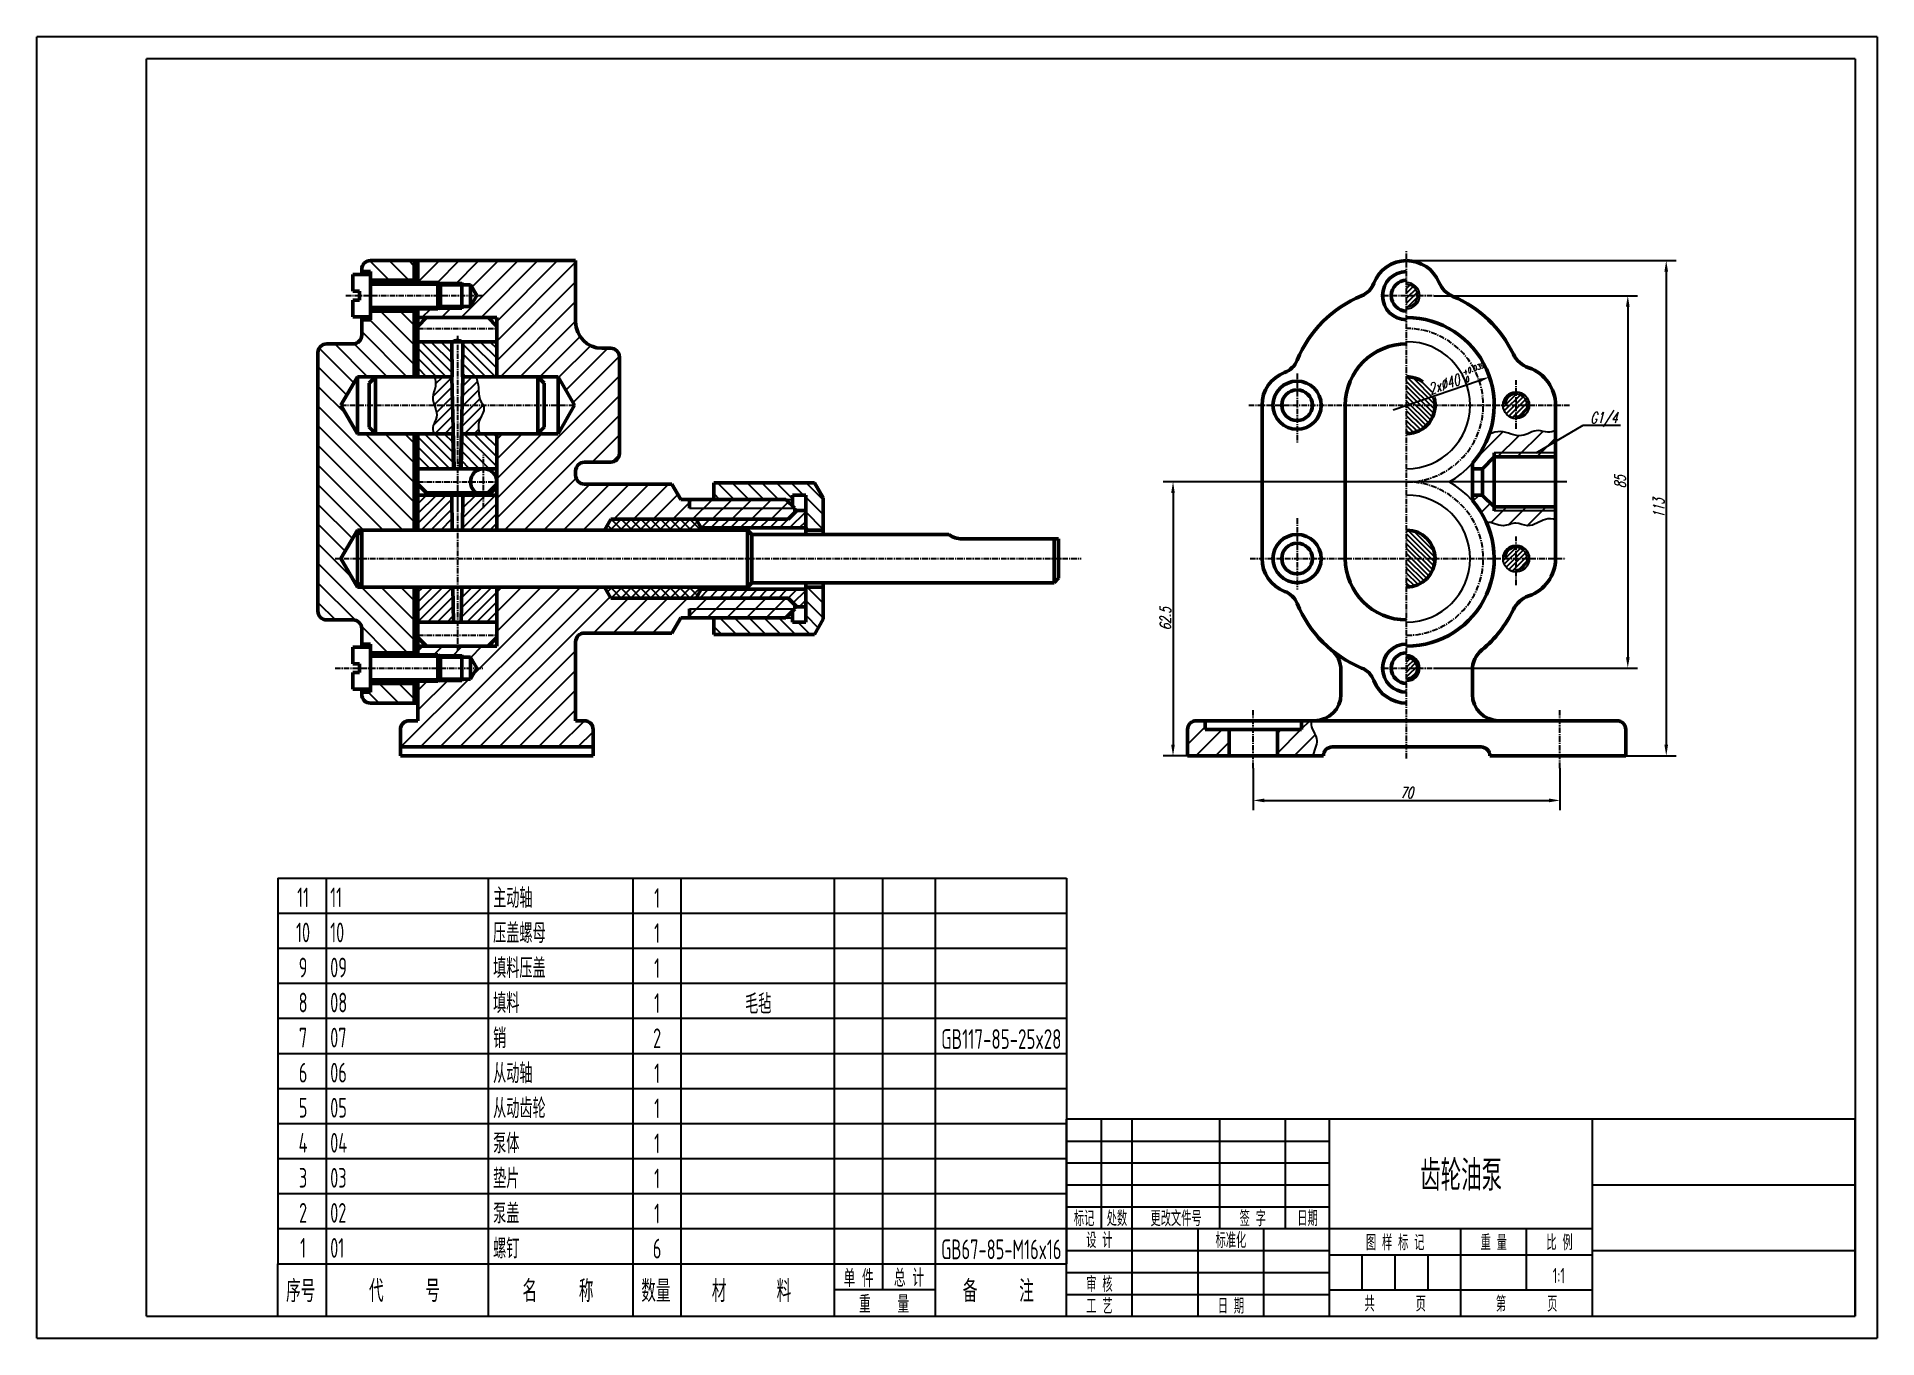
# Model space of a CAD drawing. Header units: inches. Extents: x -25 to 395, y -5 to 292.
import ezdxf
from ezdxf.enums import TextEntityAlignment as Align

# ---------------------------------------------------------------- set-up
doc = ezdxf.new("R2010")
doc.units = ezdxf.units.IN
doc.header["$LTSCALE"] = 10
doc.linetypes.add('CENTER', pattern=[2, 1.25, -0.25, 0.25, -0.25])
doc.linetypes.add('myCENTER', pattern=[18, 15, -1, 1, -1])
for name, color, linetype in [('1轮廓实线层', 7, 'Continuous'), ('2细线层', 4, 'Continuous'), ('3中心线层', 1, 'CENTER'), ('5剖面线层', 150, 'Continuous'), ('6文字层', 3, 'Continuous'), ('7标注层', 4, 'Continuous'), ('图框层', 7, 'Continuous')]:
    doc.layers.add(name, color=color, linetype=linetype)
for name, color, linetype, lineweight in [('中心线', 7, 'myCENTER', 25), ('剖面线', 7, 'Continuous', 25), ('尺寸', 7, 'Continuous', 25), ('粗实线', 7, 'Continuous', 50), ('细实线', 7, 'Continuous', 25)]:
    doc.layers.add(name, color=color, linetype=linetype, lineweight=lineweight)
doc.styles.add('PC_TEXTSTYLE', font='isocp.shx', dxfattribs={"width": 0.8, "bigfont": 'hzfs.shx'})
doc.styles.add('上下偏差3.5', font='txt.shx', dxfattribs={"width": 0.7, "oblique": 15, "height": 3.5})
doc.styles.add('字母标注-2.5号', font='txt.shx', dxfattribs={"width": 0.7, "oblique": 15, "height": 2.5})
doc.styles.add('尺寸文字1-2.5号', font='txt.shx', dxfattribs={"width": 0.7, "oblique": 15, "height": 2.5})
doc.dimstyles.new('ISO-25', dxfattribs={"dimtxt": 3.5, "dimasz": 2.5, "dimexe": 2.25, "dimexo": 0, "dimgap": 0.5, "dimtad": 1, "dimdsep": 46, "dimtxsty": '尺寸文字1-2.5号', "dimcen": 2.5, "dimadec": 0, "dimazin": 0, "dimtfac": 1, "dimtmove": 0, "dimatfit": 2, "dimfxl": 0, "dimarcsym": 0})
pattern_1 = [(45, (-303.6141, -821.0905), (-0.561266, 0.561266), []), (135, (-303.6141, -821.0905), (-0.561266, -0.561266), [])]
pattern_2 = [(45, (21.61936, -13.4412), (-0.561266, 0.561266), [])]
pattern_3 = [(135, (21.61936, -13.4412), (-0.561266, -0.561266), [])]

msp = doc.modelspace()

# ---------------------------------------------------------------- texts
at = {"layer": '7标注层', "insert": (296.156, 212.677), "char_height": 2.5, "attachment_point": 5, "rotation": 18.7713, "style": '尺寸文字1-2.5号'}
msp.add_mtext('2x%%C40', dxfattribs=at)
at = {"layer": '7标注层', "width": 9.84343, "attachment_point": 1, "rotation": 20, "style": '上下偏差3.5'}
for s, insert, char_height in [('{\\H0.8x;+0.039}', (300.159, 215.901), 1.5), ('0', (300.778, 214.202), 1.2)]:
    msp.add_mtext(s, dxfattribs=dict(at, insert=insert, char_height=char_height))
at = {"layer": '7标注层', "insert": (335.718, 206.309), "char_height": 2.5, "width": 9.04317, "attachment_point": 3, "style": '字母标注-2.5号'}
msp.add_mtext('G1/4', dxfattribs=at)

# ---------------------------------------------------------------- blocks, each defined once
blk = doc.blocks.new('*D20')
at = {"layer": '7标注层', "color": 0, "lineweight": -2}
for p, q in [((324.18, 190.42), (232.05, 190.42)), ((234.3, 187.92), (234.3, 130.42)), ((237.61, 127.92), (232.05, 127.92))]:
    blk.add_line(p, q, dxfattribs=at)
at = {"layer": '7标注层', "color": 0}
for points in [[(233.88, 187.92), (234.71, 187.92), (234.3, 190.42)], [(233.88, 130.42), (234.71, 130.42), (234.3, 127.92)]]:
    blk.add_solid(points, dxfattribs=at)
at = {"layer": 'Defpoints', "color": 0}
for p in [(324.18, 190.42), (234.3, 127.92), (237.61, 127.92)]:
    blk.add_point(p, dxfattribs=at)
at = {"layer": '7标注层', "color": 0, "insert": (232.55, 159.17), "char_height": 2.5, "attachment_point": 5, "rotation": 90, "style": '尺寸文字1-2.5号'}
blk.add_mtext('62.5', dxfattribs=at)
blk = doc.blocks.new('*D21')
at = {"layer": '7标注层', "color": 0, "lineweight": -2}
for p, q in [((293.85, 232.92), (340.33, 232.92)), ((338.08, 230.42), (338.08, 150.42)), ((293.85, 147.92), (340.33, 147.92))]:
    blk.add_line(p, q, dxfattribs=at)
at = {"layer": '7标注层', "color": 0}
for points in [[(337.67, 230.42), (338.5, 230.42), (338.08, 232.92)], [(337.67, 150.42), (338.5, 150.42), (338.08, 147.92)]]:
    blk.add_solid(points, dxfattribs=at)
at = {"layer": 'Defpoints', "color": 0}
for p in [(293.85, 232.92), (293.85, 147.92), (338.08, 147.92)]:
    blk.add_point(p, dxfattribs=at)
at = {"layer": '7标注层', "color": 0, "insert": (336.33, 190.42), "char_height": 2.5, "attachment_point": 5, "rotation": 90, "style": '尺寸文字1-2.5号'}
blk.add_mtext('85', dxfattribs=at)
blk = doc.blocks.new('PC_TITLE_BLOCK')
at = {"layer": '1轮廓实线层'}
for p, q in [((0, 45), (-180, 45)), ((-180, 0), (-180, 45)), ((-172, 20), (-172, 45)), ((-165, 20), (-165, 45)), ((-145, 20), (-145, 45)), ((-130, 20), (-130, 45)), ((-120, 0), (-120, 45)), ((-60, 30), (0, 30)), ((-180, 20), (-60, 20)), ((-165, 0), (-165, 20)), ((-150, 0), (-150, 20)), ((-135, 0), (-135, 20)), ((-60, 15), (0, 15)), ((-180, 0), (0, 0))]:
    blk.add_line(p, q, dxfattribs=at)
at = {"layer": '1轮廓实线层', "color": 7}
for p, q in [((-60, 0), (-60, 45)), ((-180, 25), (-120, 25))]:
    blk.add_line(p, q, dxfattribs=at)
at = {"layer": '2细线层'}
for p, q in [((-180, 40), (-120, 40)), ((-180, 35), (-120, 35)), ((-180, 30), (-120, 30)), ((-90, 0), (-90, 20)), ((-75, 6), (-75, 20)), ((-180, 15), (-120, 15)), ((-120, 14), (-60, 14)), ((-112.5, 6), (-112.5, 14)), ((-105, 6), (-105, 14)), ((-97.5, 6), (-97.5, 14)), ((-180, 10), (-120, 10)), ((-180, 5), (-120, 5)), ((-120, 6), (-60, 6))]:
    blk.add_line(p, q, dxfattribs=at)
at = {"layer": '图框层'}
blk.add_line((0, 0), (0, 45), dxfattribs=at)
at = {"layer": '6文字层', "style": 'PC_TEXTSTYLE', "width": 0.667}
for s, p in [('标记', (-176, 22.5)), ('处数', (-168.5, 22.5)), (' 更改文件号 ', (-155, 22.5)), (' 签 字 ', (-137.5, 22.5)), (' 日期 ', (-125, 22.5)), (' 设 计 ', (-172.5, 17.51)), (' 标准化 ', (-142.5, 17.51)), (' 图 样 标 记 ', (-105, 17)), (' 重 量 ', (-82.5, 17)), (' 比 例 ', (-67.5, 17)), (' 审 核 ', (-172.5, 7.5)), (' 工 艺 ', (-172.5, 2.5)), (' 日 期 ', (-142.5, 2.5)), ('共       页', (-105, 3)), ('第       页', (-75, 3))]:
    blk.add_text(s, height=3.5, dxfattribs=at).set_placement(p, align=Align.MIDDLE)
at = {"layer": '6文字层', "style": 'PC_TEXTSTYLE', "flags": 8}
for tag, height, width, p, p2 in [('企业名称', 5, 1.98445, (-54.29, 34.82), (-5.27, 34.82)), ('产品名称或材料标记', 7, 0.600652, (-113.46, 28.64), (-66.42, 28.64)), ('图样名称', 5, 2.004495, (-54.79, 19.98), (-5.27, 19.98)), ('标准化', 3.5, 1.023147, (-133.83, 15.37), (-120.75, 15.37)), ('审核', 3.5, 1.579393, (-163.99, 5.37), (-150.63, 5.37)), ('重量', 3.5, 1.408247, (-88.46, 7.54), (-76.55, 7.54)), ('比例', 3.5, 1.385287, (-73.35, 7.54), (-61.93, 7.54)), ('图样代号', 5, 2.006536, (-54.79, 5.63), (-5.52, 5.63)), ('工艺', 3.5, 1.621807, (-164.21, 0.37), (-150.89, 0.37)), ('共几页', 3.5, 0.557144, (-108.07, 0.63), (-101.05, 0.63)), ('日期', 3.5, 1.560088, (-133.83, 0.37), (-120.75, 0.37))]:
    blk.add_attdef(tag, text='', height=height, dxfattribs=dict(at, width=width)).set_placement(p, p2, align=Align.FIT)
at = {"layer": '6文字层', "style": 'PC_TEXTSTYLE', "width": 9.905045, "flags": 8}
blk.add_attdef('设计', text='', height=3.5, rotation=358.4644, dxfattribs=at).set_placement((-164.23, 15.37), (-150.37, 15), align=Align.FIT)
at = {"layer": '6文字层', "color": 3, "style": 'PC_TEXTSTYLE', "width": 0.56476, "flags": 8}
blk.add_attdef('第几页', text='', height=3.5, dxfattribs=at).set_placement((-78.29, 0.75), (-71.16, 0.75), align=Align.FIT)
at = {"layer": '6文字层', "ltscale": 10, "style": 'PC_TEXTSTYLE', "flags": 1}
blk.add_attdef('图纸张数', (-58.68, -0.49), '', height=2.5, dxfattribs=at)
blk = doc.blocks.new('*D48')
at = {"layer": '7标注层', "color": 0, "lineweight": -2}
for p, q in [((287.61, 240.92), (349.11, 240.92)), ((346.86, 238.42), (346.86, 130.42)), ((337.61, 127.92), (349.11, 127.92))]:
    blk.add_line(p, q, dxfattribs=at)
at = {"layer": '7标注层', "color": 0}
for points in [[(346.44, 238.42), (347.27, 238.42), (346.86, 240.92)], [(346.44, 130.42), (347.27, 130.42), (346.86, 127.92)]]:
    blk.add_solid(points, dxfattribs=at)
at = {"layer": 'Defpoints', "color": 0}
for p in [(287.61, 240.92), (337.61, 127.92), (346.86, 127.92)]:
    blk.add_point(p, dxfattribs=at)
at = {"layer": '7标注层', "color": 0, "insert": (345.11, 184.42), "char_height": 2.5, "attachment_point": 5, "rotation": 90, "style": '尺寸文字1-2.5号'}
blk.add_mtext('113', dxfattribs=at)
blk = doc.blocks.new('*D49')
at = {"layer": '7标注层', "color": 0, "lineweight": -2}
for p, q in [((252.61, 125.12), (252.61, 115.48)), ((322.61, 125.12), (322.61, 115.48)), ((255.11, 117.73), (320.11, 117.73))]:
    blk.add_line(p, q, dxfattribs=at)
at = {"layer": '7标注层', "color": 0}
for points in [[(255.11, 118.15), (255.11, 117.31), (252.61, 117.73)], [(320.11, 118.15), (320.11, 117.31), (322.61, 117.73)]]:
    blk.add_solid(points, dxfattribs=at)
at = {"layer": 'Defpoints', "color": 0}
for p in [(252.61, 125.12), (322.61, 125.12), (322.61, 117.73)]:
    blk.add_point(p, dxfattribs=at)
at = {"layer": '7标注层', "color": 0, "insert": (287.61, 119.48), "char_height": 2.5, "attachment_point": 5, "style": '尺寸文字1-2.5号'}
blk.add_mtext('70', dxfattribs=at)
blk = doc.blocks.new('PC_MXBTITLERECORD')
at = {"layer": '1轮廓实线层'}
for p, q in [((-180, 0), (-180, 12)), ((0, 0), (0, 12))]:
    blk.add_line(p, q, dxfattribs=at)
at = {"layer": '2细线层'}
for p, q in [((-169, 12), (-169, 0)), ((-132, 12), (-132, 0)), ((-99, 12), (-99, 0)), ((-88, 12), (-88, 0)), ((-53, 12), (-53, 0)), ((-42, 12), (-42, 6)), ((-30, 12), (-30, 0)), ((-30, 6), (-53, 6))]:
    blk.add_line(p, q, dxfattribs=at)
at = {"style": 'PC_TEXTSTYLE', "flags": 1}
blk.add_attdef('Fo oFShowMe', (-53, 6), '', height=0.00000005, dxfattribs=at)
at = {"layer": '6文字层', "style": 'PC_TEXTSTYLE', "width": 0.667}
for s, height, p in [('序号', 5, (-174.77, 6)), ('代     号', 5, (-151.09, 6)), ('名     称', 5, (-116.06, 6)), ('数量', 5, (-93.71, 6)), ('材      料', 5, (-71.89, 6)), ('单 件', 4, (-47.45, 8.84)), ('总 计', 4, (-35.96, 8.94)), ('备     注', 5, (-15.57, 6)), ('重    量', 4, (-41.65, 2.94))]:
    blk.add_text(s, height=height, dxfattribs=at).set_placement(p, align=Align.MIDDLE)
blk = doc.blocks.new('PC_MXB_BLOCK')
at = {"layer": '1轮廓实线层'}
for p, q in [((-180, 8), (-180, 0)), ((0, 8), (0, 0))]:
    blk.add_line(p, q, dxfattribs=at)
at = {"layer": '2细线层'}
for p, q in [((-180, 8), (0, 8)), ((-169, 8), (-169, 0)), ((-132, 8), (-132, 0)), ((-99, 8), (-99, 0)), ((-88, 8), (-88, 0)), ((-53, 8), (-53, 0)), ((-42, 8), (-42, 0)), ((-30, 8), (-30, 0)), ((-180, 0), (0, 0))]:
    blk.add_line(p, q, dxfattribs=at)
at = {"layer": '6文字层', "style": 'PC_TEXTSTYLE'}
for tag, width, p, p2 in [('序号', 0.769182, (-178.38, 1.35), (-170.09, 1.35)), ('代号', 3.14773, (-168.05, 1.35), (-134.11, 1.35)), ('名称', 2.802424, (-130.87, 1.2), (-100.28, 1.2)), ('数量', 0.817449, (-97.88, 1.2), (-89, 1.2)), ('材料', 2.943328, (-86.43, 1.01), (-54.3, 1.01)), ('单重', 0.854038, (-52.21, 0.89), (-43, 0.89)), ('总重', 0.958888, (-41.2, 1.27), (-30.86, 1.27)), ('备注', 2.494074, (-28.61, 1.02), (-1.16, 1.02))]:
    blk.add_attdef(tag, text='', height=4.5, dxfattribs=dict(at, width=width)).set_placement(p, p2, align=Align.FIT)

# ---------------------------------------------------------------- dimensions: what is measured, and where the dimension line sits
at = {"layer": '7标注层'}
for base, p1, p2, picture, middle in [((346.858, 127.924), (287.608, 240.924), (337.608, 127.924), '*D48', (346.858, 184.424)), ((234.298, 127.924), (324.185, 190.424), (237.608, 127.924), '*D20', (234.298, 159.174))]:
    dim = msp.add_linear_dim(base=base, p1=p1, p2=p2, angle=90, dimstyle='ISO-25', dxfattribs=at)
    dim.commit()
    dim.dimension.update_dxf_attribs({"geometry": picture, "text_midpoint": middle, "dimtype": 160})
dim = msp.add_linear_dim(base=(338.084, 147.924), p1=(293.846, 232.924), p2=(293.846, 147.924), angle=90, dimstyle='ISO-25', dxfattribs=at)
dim.commit()
dim.dimension.update_dxf_attribs({"geometry": '*D21', "text_midpoint": (336.334, 190.424)})
dim = msp.add_linear_dim(base=(322.608, 117.729), p1=(252.608, 125.118), p2=(322.608, 125.118), dimstyle='ISO-25', dxfattribs=at)
dim.commit()
dim.dimension.update_dxf_attribs({"geometry": '*D49', "text_midpoint": (287.608, 119.479)})

# ---------------------------------------------------------------- hatches: boundary and pattern name
at = {"layer": '5剖面线层'}
h = msp.add_hatch(dxfattribs=at)
h.set_pattern_fill('ANSI31', color=256, angle=90, style=0)
h.paths.add_polyline_path([(51.152, 240.924, 0.4142136), (49.152, 238.924), (49.152, 238.424), (51.152, 238.424), (51.152, 236.424), (61.152, 236.424), (61.152, 240.924)])
h.paths.add_polyline_path([(61.152, 214.424), (61.152, 229.424), (51.152, 229.424), (51.152, 227.424), (49.152, 227.424), (49.152, 223.924, -0.4142136), (47.152, 221.924), (41.152, 221.924, 0.4142136), (39.152, 219.924), (39.152, 190.424), (61.152, 190.424), (61.152, 201.424), (48.152, 201.424), (44.399, 207.924), (48.152, 214.424)])
h.paths.add_polyline_path([(39.152, 190.424), (39.152, 160.924, 0.4142136), (41.152, 158.924), (47.152, 158.924, -0.4142136), (49.152, 156.924), (49.152, 153.424), (51.152, 153.424), (51.152, 151.424), (61.152, 151.424), (61.152, 166.424), (48.152, 166.424), (44.399, 172.924), (48.152, 179.424), (61.152, 179.424), (61.152, 190.424)])
h.paths.add_polyline_path([(51.152, 144.424), (51.152, 142.424), (49.152, 142.424), (49.152, 141.924, 0.4142136), (51.152, 139.924), (61.152, 139.924), (61.152, 144.424)])
h = msp.add_hatch(dxfattribs=at)
h.set_pattern_fill('ANSI37', color=256, scale=0.25, style=0)
h.set_pattern_definition(pattern_1)
h.paths.add_polyline_path([(61.97, 240.924), (61.152, 240.924), (61.152, 235.924), (61.97, 235.924)])
h.paths.add_polyline_path([(61.97, 229.924), (61.152, 229.924), (61.152, 214.424), (61.97, 214.424), (61.97, 225.924)])
h = msp.add_hatch(dxfattribs=at)
h.set_pattern_fill('ANSI31', color=256, style=0)
h.set_pattern_definition([(45, (-303.614, -821.0905), (-2.245064, 2.245064), [])])
h.paths.add_polyline_path([(97.97, 240.924), (61.97, 240.924), (61.97, 235.924), (66.552, 235.924), (71.97, 235.924), (71.97, 235.424), (73.97, 235.424), (75.413, 232.924), (73.97, 230.424), (71.97, 230.424), (71.97, 229.924), (66.552, 229.924), (61.97, 229.924), (61.97, 227.924), (79.97, 227.924), (79.97, 214.424), (89.316, 214.424), (93.97, 214.424), (97.722, 207.924), (93.97, 201.424), (79.97, 201.424), (79.97, 189.924), (79.97, 179.424), (104.526, 179.424), (105.97, 181.924), (146.47, 181.924), (147.97, 183.424), (147.97, 184.424), (123.97, 184.424), (123.97, 186.424), (121.97, 186.424), (119.949, 189.924), (99.97, 189.924, -0.4142136), (97.97, 191.924), (97.97, 192.924, -0.4142136), (99.97, 194.924), (105.97, 194.924, 0.4142136), (107.97, 196.924), (107.97, 218.924, 0.4142136), (105.97, 220.924), (103.97, 220.924, -0.4142136), (97.97, 226.924)])
h.paths.add_polyline_path([(71.97, 235.924), (66.552, 235.924), (67.052, 235.424), (71.97, 235.424)], flags=17)
h.paths.add_polyline_path([(71.97, 230.424), (67.052, 230.424), (66.552, 229.924), (71.97, 229.924)], flags=17)
h.paths.add_polyline_path([(145.97, 186.424), (123.97, 186.424), (123.97, 184.424), (147.97, 184.424)])
h = msp.add_hatch(dxfattribs=at)
h.set_pattern_fill('ANSI31', scale=0.25, style=0)
h.set_pattern_definition(pattern_2)
h.paths.add_polyline_path([(290.108, 232.924), (290.608, 232.924, 0.4142136), (287.608, 235.924), (287.608, 235.424, -0.4142136)])
h.paths.add_polyline_path([(287.608, 235.424), (287.608, 232.924), (290.108, 232.924, 0.4142136)], flags=17)
h.paths.add_polyline_path([(290.108, 232.924), (287.608, 232.924), (287.608, 230.424, 0.4142136)])
h.paths.add_polyline_path([(287.608, 230.424), (287.608, 229.924, 0.4142136), (290.608, 232.924), (290.108, 232.924, -0.4142136)])
h = msp.add_hatch(dxfattribs=at)
h.set_pattern_fill('ANSI31', color=256, scale=0.5, angle=90, style=0)
h.paths.add_polyline_path([(69.816, 214.424), (69.72, 222.424), (61.97, 222.424), (61.97, 214.424)])
h.paths.add_polyline_path([(79.97, 222.424), (72.22, 222.424), (72.123, 214.424), (79.97, 214.424)])
h.paths.add_polyline_path([(79.97, 193.424), (79.97, 201.424), (71.966, 201.424), (71.87, 193.424)])
h.paths.add_polyline_path([(61.97, 201.424), (61.97, 193.424), (70.07, 193.424), (69.973, 201.424)])
h = msp.add_hatch(dxfattribs=at)
h.set_pattern_fill('ANSI31', color=256, scale=0.5, style=0)
h.set_pattern_definition([(45, (21.6194, -13.4412), (-1.122532, 1.122532), [])])
edge = h.paths.add_edge_path()
edge.add_line((69.72, 214.424), (65.755, 214.424))
edge.add_spline(control_points=[(65.755, 214.424), (65.962, 213.668), (66.25, 212.08), (65.093, 209.969), (65.509, 208.524), (65.712, 207.924)], knot_values=[0.8930266, 0.8930266, 0.8930266, 0.8930266, 3.1752114, 5.7112852, 7.5170558, 7.5170558, 7.5170558, 7.5170558], degree=3, periodic=0)
edge.add_line((65.712, 207.924), (69.895, 207.924))
edge.add_line((69.895, 207.924), (69.72, 214.424))
edge = h.paths.add_edge_path()
edge.add_line((69.895, 207.924), (65.712, 207.924))
edge.add_spline(control_points=[(65.712, 207.924), (66.03, 206.985), (66.699, 205.392), (65.243, 203.354), (65.392, 202.07), (65.572, 201.424)], knot_values=[7.5170558, 7.5170558, 7.5170558, 7.5170558, 10.343581, 12.3311358, 14.2832229, 14.2832229, 14.2832229, 14.2832229], degree=3, periodic=0)
edge.add_line((65.572, 201.424), (70.07, 201.424))
edge.add_line((70.07, 201.424), (69.895, 207.924))
edge = h.paths.add_edge_path()
edge.add_spline(control_points=[(76.835, 207.924), (76.668, 208.25), (75.768, 209.479), (75.931, 211.813), (75.497, 213.628), (75.258, 214.424)], knot_values=[1.7052187, 1.7052187, 1.7052187, 1.7052187, 2.8218295, 5.9362934, 8.4231763, 8.4231763, 8.4231763, 8.4231763], degree=3, periodic=0)
edge.add_line((75.258, 214.424), (72.22, 214.424))
edge.add_line((72.22, 214.424), (72.045, 207.924))
edge.add_line((72.045, 207.924), (76.835, 207.924))
edge = h.paths.add_edge_path()
edge.add_spline(control_points=[(76.042, 201.424), (75.773, 202.387), (75.502, 204.461), (77.38, 206.657), (76.907, 207.784), (76.835, 207.924)], knot_values=[8.4231763, 8.4231763, 8.4231763, 8.4231763, 11.3304569, 14.6956185, 15.1749115, 15.1749115, 15.1749115, 15.1749115], degree=3, periodic=0)
edge.add_line((76.835, 207.924), (72.045, 207.924))
edge.add_line((72.045, 207.924), (71.87, 201.424))
edge.add_line((71.87, 201.424), (76.042, 201.424))
h = msp.add_hatch(dxfattribs=at)
h.set_pattern_fill('ANSI31', color=256, scale=0.25, angle=90, style=0)
h.set_pattern_definition(pattern_3)
h.paths.add_polyline_path([(294.108, 207.924), (287.608, 207.924), (287.608, 201.424, 0.4142136)])
h.paths.add_polyline_path([(293.762, 210.015), (287.608, 207.924), (294.108, 207.924, 0.0820889)])
h.paths.add_polyline_path([(290.44, 213.774), (287.608, 207.924), (293.762, 210.015, 0.2007234)])
h.paths.add_polyline_path([(290.44, 213.774, 0.1131824), (287.608, 214.424), (287.608, 207.924)])
h.paths.add_polyline_path([(290.968, 212.895), (300.137, 216.011), (301.343, 212.46), (292.175, 209.344)], flags=9)
h = msp.add_hatch(dxfattribs=at)
h.set_pattern_fill('ANSI31', color=256, scale=0.25, style=0)
h.paths.add_polyline_path([(312.608, 210.924, 0.4142136), (309.608, 207.924), (312.608, 207.924)])
h.paths.add_polyline_path([(312.608, 210.424), (312.608, 207.924), (315.108, 207.924, 0.4142136)], flags=17)
h.paths.add_polyline_path([(315.108, 207.924), (312.608, 207.924), (312.608, 205.424, 0.4142136)], flags=17)
h.paths.add_polyline_path([(312.608, 207.924), (309.608, 207.924, 0.4142136), (312.608, 204.924)])
h.paths.add_polyline_path([(315.608, 207.924), (315.108, 207.924, -0.4142136), (312.608, 205.424), (312.608, 204.924, 0.4142136)])
h.paths.add_polyline_path([(312.608, 210.924), (312.608, 210.424, -0.4142136), (315.108, 207.924), (315.608, 207.924, 0.4142136)])
h = msp.add_hatch(dxfattribs=at)
h.set_pattern_fill('ANSI31', color=256, style=0)
edge = h.paths.add_edge_path()
edge.add_spline(control_points=[(306.484, 201.314), (307.337, 201.697), (309.728, 202.392), (313.621, 199.948), (317.036, 202.701), (319.743, 201.504), (321.028, 201.897), (321.608, 202.175)], knot_values=[1.6158403, 1.6158403, 1.6158403, 1.6158403, 4.3509265, 9.2051978, 13.1562341, 15.383671, 17.2673785, 17.2673785, 17.2673785, 17.2673785], degree=3, periodic=0)
edge.add_line((321.608, 202.175), (321.608, 197.024))
edge.add_line((321.608, 197.024), (307.608, 197.024))
edge.add_line((307.608, 197.024), (307.608, 196.124))
edge.add_line((307.608, 196.124), (304.908, 193.424))
edge.add_line((304.908, 193.424), (302.608, 193.424))
edge.add_line((302.608, 193.424), (302.608, 194.695))
edge.add_arc((287.608, 207.924), 20, -41.40962, -19.29792)
h.paths.add_polyline_path([(307.608, 197.024), (321.608, 197.024), (321.608, 196.124), (307.608, 196.124)], flags=17)
h.paths.add_polyline_path([(307.608, 184.724), (321.608, 184.724), (321.608, 183.824), (307.608, 183.824)], flags=17)
edge = h.paths.add_edge_path()
edge.add_line((302.608, 186.153), (302.608, 187.424))
edge.add_line((302.608, 187.424), (304.842, 187.424))
edge.add_line((304.842, 187.424), (307.608, 184.724))
edge.add_line((307.608, 184.724), (307.608, 183.824))
edge.add_line((307.608, 183.824), (321.608, 183.824))
edge.add_line((321.608, 183.824), (321.608, 181.848))
edge.add_spline(control_points=[(321.608, 181.848), (320.825, 182.007), (318.655, 182.136), (315.81, 179.609), (312.492, 181.604), (309.463, 179.637), (306.92, 181.419), (305.856, 181.109)], knot_values=[2.0748474, 2.0748474, 2.0748474, 2.0748474, 4.4317112, 8.6930437, 11.4843672, 14.4236618, 18.3086413, 18.3086413, 18.3086413, 18.3086413], degree=3, periodic=0)
edge.add_arc((287.608, 172.924), 20, 24.15984, 41.40962)
h = msp.add_hatch(dxfattribs=at)
h.set_pattern_fill('ANSI37', color=256, scale=0.25, style=0)
h.set_pattern_definition(pattern_1)
h.paths.add_polyline_path([(61.152, 190.424), (61.97, 190.424), (61.97, 190.924), (61.97, 201.424), (61.152, 201.424)])
h.paths.add_polyline_path([(61.97, 190.424), (61.152, 190.424), (61.152, 179.424), (61.97, 179.424)])
h.paths.add_polyline_path([(61.152, 150.924), (61.97, 150.924), (61.97, 166.424), (61.152, 166.424)])
h.paths.add_polyline_path([(61.152, 139.924), (61.97, 139.924), (61.97, 144.924), (61.152, 144.924)])
h = msp.add_hatch(dxfattribs=at)
h.set_pattern_fill('ANSI31', color=256, scale=0.75, angle=90, style=0)
h.set_pattern_definition([(135, (-303.614, -497.214), (-1.683798, -1.683798), [])])
h.paths.add_polyline_path([(129.47, 190.244), (129.47, 186.424), (145.97, 186.424), (147.47, 186.424), (147.47, 187.424), (150.47, 187.424), (150.47, 179.424), (154.47, 179.424), (154.47, 186.78), (152.47, 190.244)])
h.paths.add_polyline_path([(147.47, 184.924), (147.47, 186.424), (145.97, 186.424)], flags=17)
h.paths.add_polyline_path([(150.47, 158.424), (147.47, 158.424), (147.47, 159.424), (145.97, 159.424), (129.47, 159.424), (129.47, 155.603), (152.47, 155.603), (154.47, 159.067), (154.47, 166.424), (150.47, 166.424)])
h.paths.add_polyline_path([(147.47, 159.424), (147.47, 160.924), (145.97, 159.424)], flags=17)
h = msp.add_hatch(dxfattribs=at)
h.set_pattern_fill('ANSI31', color=256, scale=0.5, style=0)
h.paths.add_polyline_path([(69.816, 179.424), (69.72, 187.424), (61.97, 187.424), (61.97, 179.424)])
h.paths.add_polyline_path([(79.97, 187.424), (72.22, 187.424), (72.123, 179.424), (79.97, 179.424)])
h.paths.add_polyline_path([(79.97, 158.424), (79.97, 166.424), (71.966, 166.424), (71.87, 158.424)])
h.paths.add_polyline_path([(61.97, 166.424), (61.97, 158.424), (70.07, 158.424), (69.973, 166.424)])
h = msp.add_hatch(dxfattribs=at)
h.set_pattern_fill('ANSI37', color=256, scale=0.5, angle=90, style=0)
h.set_pattern_definition([(135, (-303.6141, -497.214), (-1.122532, -1.122532), []), (225, (-303.6141, -497.214), (1.122532, -1.122532), [])])
h.paths.add_polyline_path([(125.47, 181.924), (105.97, 181.924), (105.97, 179.424), (125.47, 179.424)])
h.paths.add_polyline_path([(125.47, 166.424), (105.97, 166.424), (105.97, 163.924), (125.47, 163.924)])
h.paths.add_polyline_path([(125.47, 181.924), (125.47, 179.424), (126.624, 179.424), (126.624, 179.924)])
h.paths.add_polyline_path([(105.97, 181.924), (104.526, 179.424), (105.97, 179.424)])
h.paths.add_polyline_path([(105.97, 166.424), (104.526, 166.424), (105.97, 163.924)])
h.paths.add_polyline_path([(126.624, 165.924), (126.624, 166.424), (125.47, 166.424), (125.47, 163.924)])
h = msp.add_hatch(dxfattribs=at)
h.set_pattern_fill('ANSI31', color=256, scale=0.5, style=0)
h.set_pattern_definition([(45, (-303.6141, -497.214), (-1.122532, 1.122532), [])])
h.paths.add_polyline_path([(150.47, 183.924), (148.47, 183.924), (146.47, 181.924), (125.47, 181.924), (126.624, 179.924), (150.47, 179.924)])
h.paths.add_polyline_path([(150.47, 165.924), (126.624, 165.924), (125.47, 163.924), (146.47, 163.924), (148.47, 161.924), (150.47, 161.924)])
h = msp.add_hatch(dxfattribs=at)
h.set_pattern_fill('ANSI31', color=256, scale=0.25, angle=90, style=0)
h.set_pattern_definition(pattern_3)
h.paths.add_polyline_path([(287.608, 179.424), (287.608, 172.924), (294.108, 172.924, 0.4142136)])
h.paths.add_polyline_path([(294.108, 172.924), (287.608, 172.924), (287.608, 166.424, 0.4142136)])
h = msp.add_hatch(dxfattribs=at)
h.set_pattern_fill('ANSI31', color=256, scale=0.25, style=0)
h.set_pattern_definition([(45, (0, -35), (-0.561266, 0.561266), [])])
h.paths.add_polyline_path([(312.608, 175.924, 0.4142136), (309.608, 172.924), (312.608, 172.924)])
h.paths.add_polyline_path([(312.608, 175.424), (312.608, 172.924), (315.108, 172.924, 0.4142136)], flags=17)
h.paths.add_polyline_path([(315.108, 172.924), (312.608, 172.924), (312.608, 170.424, 0.4142136)], flags=17)
h.paths.add_polyline_path([(312.608, 172.924), (309.608, 172.924, 0.4142136), (312.608, 169.924)])
h.paths.add_polyline_path([(315.608, 172.924), (315.108, 172.924, -0.4142136), (312.608, 170.424), (312.608, 169.924, 0.4142136)])
h.paths.add_polyline_path([(312.608, 175.924), (312.608, 175.424, -0.4142136), (315.108, 172.924), (315.608, 172.924, 0.4142136)])
h = msp.add_hatch(dxfattribs=at)
h.set_pattern_fill('ANSI31', color=256, style=0)
h.paths.add_polyline_path([(97.97, 153.924, -0.4142136), (99.97, 155.924), (119.949, 155.924), (121.97, 159.424), (123.97, 159.424), (123.97, 161.424), (147.97, 161.424), (147.97, 162.424), (146.47, 163.924), (125.47, 163.924), (105.97, 163.924), (104.526, 166.424), (79.97, 166.424), (79.97, 154.924), (79.97, 152.924), (61.97, 152.924), (61.97, 150.924), (66.552, 150.924), (71.97, 150.924), (71.97, 150.424), (73.97, 150.424), (75.413, 147.924), (73.97, 145.424), (71.97, 145.424), (71.97, 144.924), (61.97, 144.924), (61.97, 135.924), (59.97, 135.924, 0.4142136), (57.97, 133.924), (57.97, 129.924), (101.97, 129.924), (101.97, 133.924, 0.4142136), (99.97, 135.924), (97.97, 135.924)])
h.paths.add_polyline_path([(71.97, 150.924), (66.552, 150.924), (67.052, 150.424), (71.97, 150.424)], flags=17)
h.paths.add_polyline_path([(71.97, 145.424), (67.052, 145.424), (66.552, 144.924), (71.97, 144.924)], flags=17)
h.paths.add_polyline_path([(147.97, 161.424), (123.97, 161.424), (123.97, 159.424), (145.97, 159.424)])
h = msp.add_hatch(dxfattribs=at)
h.set_pattern_fill('ANSI31', color=256, scale=0.25, style=0)
h.set_pattern_definition(pattern_2)
h.paths.add_polyline_path([(290.108, 147.924, 0.4142136), (287.608, 150.424), (287.608, 147.924)], flags=17)
h.paths.add_polyline_path([(287.608, 150.924), (287.608, 150.424, -0.4142136), (290.108, 147.924), (290.608, 147.924, 0.4142136)])
h.paths.add_polyline_path([(287.608, 145.424), (287.608, 144.924, 0.4142136), (290.608, 147.924), (290.108, 147.924, -0.4142136)])
h.paths.add_polyline_path([(290.108, 147.924), (287.608, 147.924), (287.608, 145.424, 0.4142136)], flags=17)
at = {"layer": '剖面线'}
h = msp.add_hatch(dxfattribs=at)
h.set_pattern_fill('ANSI31', color=256, style=0)
h.set_pattern_definition([(45, (-1041.4635, 54.7744), (-2.245064, 2.245064), [])])
h.paths.add_polyline_path([(241.608, 133.924), (241.608, 135.924), (239.608, 135.924, 0.4142136), (237.608, 133.924), (237.608, 127.924), (247.108, 127.924), (247.108, 133.924)])
edge = h.paths.add_edge_path()
edge.add_spline(control_points=[(266.172, 127.924), (266.204, 128.028), (266.634, 129.356), (267.74, 131.536), (265.927, 133.866), (265.785, 135.28), (265.803, 135.924)], knot_values=[1.8579328, 1.8579328, 1.8579328, 1.8579328, 2.1751124, 5.8990735, 8.2972884, 10.2104641, 10.2104641, 10.2104641, 10.2104641], degree=3, periodic=0)
edge.add_line((265.803, 135.924), (263.608, 135.924))
edge.add_line((263.608, 135.924), (263.608, 133.924))
edge.add_line((263.608, 133.924), (258.108, 133.924))
edge.add_line((258.108, 133.924), (258.108, 127.924))
edge.add_line((258.108, 127.924), (266.172, 127.924))

# ---------------------------------------------------------------- linework, layer by layer
for p, q in [((65.755, 214.424), (69.816, 214.424)), ((72.123, 214.424), (75.258, 214.424)), ((70.281, 193.567), (71.658, 193.567))]:
    msp.add_line(p, q)
for centre, radius, start, end in [((287.608, 207.924), 20, 298.95502, 90), ((70.97, 220.748), 2.091, 53.28116, 126.71884), ((70.97, 196.876), 3.38, 258.24758, 281.75242), ((287.608, 172.924), 20, 270, 61.04498)]:
    msp.add_arc(centre, radius, start, end)
at = {"layer": '1轮廓实线层'}
for centre in [(312.608, 207.924), (312.608, 172.924)]:
    msp.add_circle(centre, 3, dxfattribs=at)
at = {"layer": '2细线层'}
for p, q in [((-25, -5), (-25, 292)), ((395, 292), (-25, 292)), ((395, 292), (395, -5)), ((51.152, 235.424), (67.052, 235.424)), ((66.552, 235.924), (71.97, 235.924)), ((51.152, 230.424), (67.052, 230.424)), ((66.552, 229.924), (71.97, 229.924)), ((145.97, 186.424), (147.47, 186.424)), ((123.97, 184.424), (147.97, 184.424)), ((123.97, 161.424), (147.97, 161.424)), ((145.97, 159.424), (147.47, 159.424)), ((67.052, 150.424), (51.152, 150.424)), ((61.97, 150.924), (71.97, 150.924)), ((67.052, 145.424), (51.152, 145.424)), ((61.97, 144.924), (71.97, 144.924)), ((-25, -5), (395, -5))]:
    msp.add_line(p, q, dxfattribs=at)
for centre, radius, start, end in [((287.608, 207.924), 14.5, 270, 90), ((312.608, 207.924), 2.5, 257.75115, 174.1674), ((287.608, 172.924), 14.5, 270, 90), ((312.608, 172.924), 2.5, 257.75115, 174.1674)]:
    msp.add_arc(centre, radius, start, end, dxfattribs=at)
at = {"layer": '3中心线层', "ltscale": 0.1}
for p, q in [((287.608, 127.332), (287.608, 243.063)), ((45.535, 232.924), (76.915, 232.924)), ((282.221, 232.924), (293.846, 232.924)), ((61.97, 225.424), (79.97, 225.424)), ((70.97, 223.737), (70.97, 183.685)), ((262.608, 215.131), (262.608, 199.276)), ((312.608, 202.545), (312.608, 213.609)), ((44.399, 207.924), (97.722, 207.924)), ((251.598, 207.924), (324.752, 207.924)), ((76.97, 184.429), (76.97, 196.611)), ((61.97, 190.424), (79.97, 190.424)), ((70.97, 188.737), (70.97, 151.942)), ((262.608, 182.124), (262.608, 165.829)), ((312.608, 166.865), (312.608, 177.995)), ((43.062, 172.924), (213.309, 172.924)), ((251.882, 172.924), (323.901, 172.924)), ((61.97, 155.424), (79.97, 155.424)), ((43.062, 147.924), (76.915, 147.924)), ((282.221, 147.924), (293.846, 147.924)), ((252.608, 125.118), (252.608, 138.296)), ((322.608, 125.118), (322.608, 138.296))]:
    msp.add_line(p, q, dxfattribs=at)
for centre in [(287.608, 207.924), (287.608, 172.924)]:
    msp.add_arc(centre, 17.5, 270, 90, dxfattribs=at)
at = {"layer": '5剖面线层'}
msp.add_arc((287.608, 232.924), 2.5, 270, 90, dxfattribs=at)
at = {"layer": '7标注层'}
for p, q in [((284.539, 206.881), (304.177, 213.555)), ((317.182, 197.024), (327.877, 203.401)), ((327.877, 203.401), (336.396, 203.401))]:
    msp.add_line(p, q, dxfattribs=at)
msp.add_solid([(304.043, 213.95), (304.311, 213.161), (306.544, 214.36)], dxfattribs=at)
at = {"layer": '中心线'}
msp.add_line((324.185, 190.424), (299.8, 190.424), dxfattribs=at)
msp.add_line((324.185, 190.424), (299.8, 190.424), dxfattribs=at)
at = {"layer": '图框层'}
for p, q in [((0, 0), (0, 287)), ((390, 287), (0, 287)), ((390, 287), (390, 0)), ((0, 0), (390, 0))]:
    msp.add_line(p, q, dxfattribs=at)
at = {"layer": '尺寸'}
for p, q in [((61.397, 207.924), (61.415, 207.924)), ((61.397, 172.924), (62.108, 172.924))]:
    msp.add_line(p, q, dxfattribs=at)
at = {"layer": '粗实线'}
for p, q in [((51.152, 240.924), (61.97, 240.924)), ((61.152, 240.924), (61.152, 235.924)), ((61.97, 235.924), (61.97, 240.924)), ((61.97, 240.924), (97.97, 240.924)), ((97.97, 226.924), (97.97, 240.924)), ((47.152, 237.724), (47.152, 233.924)), ((47.152, 237.724), (51.152, 237.724)), ((49.152, 238.924), (49.152, 237.724)), ((49.152, 238.424), (51.152, 238.424)), ((51.152, 238.424), (51.152, 227.424)), ((51.152, 236.424), (61.152, 236.424)), ((51.152, 235.924), (66.552, 235.924)), ((66.552, 235.924), (66.552, 229.924)), ((66.552, 235.924), (67.152, 235.324)), ((67.052, 235.424), (73.97, 235.424)), ((67.152, 235.324), (67.152, 230.524)), ((71.97, 229.924), (71.97, 235.924)), ((73.97, 230.424), (73.97, 235.424)), ((73.97, 235.424), (75.413, 232.924)), ((47.152, 233.924), (48.652, 233.924)), ((47.152, 231.924), (48.652, 231.924)), ((47.152, 231.924), (47.152, 228.124)), ((48.652, 233.924), (48.652, 231.924)), ((75.413, 232.924), (73.97, 230.424)), ((47.152, 228.124), (51.152, 228.124)), ((49.152, 228.124), (49.152, 223.924)), ((49.152, 227.424), (51.152, 227.424)), ((51.152, 229.924), (66.552, 229.924)), ((51.152, 229.424), (61.152, 229.424)), ((61.152, 229.924), (61.152, 214.424)), ((61.97, 214.424), (61.97, 229.924)), ((61.97, 227.924), (79.97, 227.924)), ((63.97, 227.924), (61.97, 225.924)), ((63.97, 227.924), (77.97, 227.924)), ((66.552, 229.924), (67.152, 230.524)), ((67.052, 230.424), (73.97, 230.424)), ((77.97, 227.924), (79.97, 225.924)), ((79.97, 214.424), (79.97, 227.924)), ((61.97, 225.924), (61.97, 214.424)), ((79.97, 225.924), (79.97, 214.424)), ((39.152, 219.924), (39.152, 160.924)), ((47.152, 221.924), (41.152, 221.924)), ((61.97, 222.424), (79.97, 222.424)), ((69.72, 222.424), (69.816, 214.424)), ((72.123, 214.424), (72.22, 222.424)), ((103.97, 220.924), (105.97, 220.924)), ((107.97, 196.924), (107.97, 218.924)), ((48.152, 214.424), (44.399, 207.924)), ((48.152, 214.424), (61.152, 214.424)), ((48.152, 214.424), (48.152, 201.424)), ((50.816, 212.924), (52.316, 214.424)), ((52.316, 214.424), (69.816, 214.424)), ((52.316, 214.424), (52.316, 201.424)), ((61.97, 214.424), (69.816, 214.424)), ((70.281, 193.567), (69.72, 214.424)), ((72.22, 214.424), (71.658, 193.567)), ((72.123, 214.424), (79.97, 214.424)), ((72.123, 214.424), (89.316, 214.424)), ((79.97, 214.424), (93.97, 214.424)), ((89.316, 214.424), (89.316, 201.424)), ((90.816, 212.924), (89.316, 214.424)), ((93.97, 201.424), (93.97, 214.424)), ((93.97, 214.424), (97.722, 207.924)), ((50.816, 212.924), (50.816, 202.924)), ((90.816, 212.924), (90.816, 202.924)), ((48.152, 201.424), (44.399, 207.924)), ((97.722, 207.924), (93.97, 201.424)), ((254.608, 207.924), (254.608, 172.924)), ((273.608, 207.924), (273.608, 172.924)), ((321.608, 172.924), (321.608, 207.924)), ((50.816, 202.924), (52.316, 201.424)), ((90.816, 202.924), (89.316, 201.424)), ((48.152, 201.424), (61.152, 201.424)), ((52.316, 201.424), (70.07, 201.424)), ((61.152, 201.424), (61.152, 179.424)), ((61.97, 179.424), (61.97, 201.424)), ((61.97, 201.424), (61.97, 189.924)), ((61.97, 201.424), (70.07, 201.424)), ((69.973, 201.424), (70.07, 193.424)), ((71.87, 193.424), (71.966, 201.424)), ((71.87, 201.424), (79.97, 201.424)), ((71.87, 201.424), (89.316, 201.424)), ((79.97, 179.424), (79.97, 201.424)), ((79.97, 201.424), (93.97, 201.424)), ((79.97, 201.424), (79.97, 189.924)), ((61.97, 193.424), (79.97, 193.424)), ((99.97, 194.924), (105.97, 194.924)), ((302.608, 186.153), (302.608, 194.695)), ((302.608, 186.153), (302.608, 194.695)), ((304.908, 193.424), (302.608, 193.424)), ((307.608, 196.124), (304.908, 193.424)), ((304.908, 193.424), (304.908, 187.36)), ((307.608, 183.824), (307.608, 197.024)), ((321.608, 196.124), (307.608, 196.124)), ((61.97, 190.924), (61.97, 179.424)), ((61.97, 189.924), (63.97, 187.924)), ((77.97, 187.924), (79.97, 189.924)), ((79.97, 190.924), (79.97, 179.424)), ((97.97, 191.924), (97.97, 192.924)), ((99.97, 189.924), (119.949, 189.924)), ((121.97, 186.424), (119.949, 189.924)), ((129.47, 190.244), (152.47, 190.244)), ((129.47, 186.424), (129.47, 190.244)), ((152.47, 190.244), (154.47, 186.78)), ((61.97, 187.424), (79.97, 187.424)), ((63.97, 187.924), (77.97, 187.924)), ((69.72, 187.424), (69.816, 179.424)), ((72.123, 179.424), (72.22, 187.424)), ((121.97, 186.424), (145.97, 186.424)), ((123.97, 184.424), (123.97, 186.424)), ((147.97, 184.424), (145.97, 186.424)), ((147.47, 184.924), (147.47, 187.424)), ((150.47, 187.424), (147.47, 187.424)), ((150.47, 178.424), (150.47, 187.424)), ((154.47, 178.424), (154.47, 186.78)), ((304.842, 187.424), (302.608, 187.424)), ((304.842, 187.424), (307.608, 184.724)), ((105.97, 181.924), (104.526, 179.424)), ((105.97, 181.924), (146.47, 181.924)), ((125.47, 181.924), (146.47, 181.924)), ((125.47, 181.924), (126.624, 179.924)), ((146.47, 181.924), (148.47, 183.924)), ((146.47, 181.924), (147.97, 183.424)), ((147.97, 183.424), (147.97, 184.424)), ((148.47, 183.924), (150.47, 183.924)), ((150.47, 183.924), (150.47, 178.424)), ((321.608, 184.724), (307.608, 184.724)), ((48.152, 179.424), (44.399, 172.924)), ((48.152, 166.424), (48.152, 179.424)), ((48.152, 179.424), (61.152, 179.424)), ((49.152, 179.424), (48.152, 178.424)), ((48.152, 178.424), (48.152, 167.424)), ((49.152, 179.424), (49.152, 166.424)), ((49.152, 179.424), (137.152, 179.424)), ((61.97, 179.424), (79.97, 179.424)), ((79.97, 179.424), (104.526, 179.424)), ((126.624, 179.924), (150.47, 179.924)), ((126.624, 179.924), (126.624, 179.424)), ((138.152, 178.424), (137.152, 179.424)), ((137.152, 179.424), (137.152, 166.424)), ((138.152, 178.424), (138.152, 167.424)), ((138.152, 178.424), (183.152, 178.424)), ((154.47, 179.424), (150.47, 179.424)), ((186.152, 177.424), (208.152, 177.424)), ((207.152, 177.424), (207.152, 167.424)), ((208.152, 177.424), (208.152, 168.424)), ((48.152, 166.424), (44.399, 172.924)), ((207.152, 167.424), (208.152, 168.424)), ((48.152, 167.424), (49.152, 166.424)), ((48.152, 166.424), (61.152, 166.424)), ((49.152, 166.424), (137.152, 166.424)), ((61.152, 166.424), (61.152, 150.924)), ((61.97, 150.924), (61.97, 166.424)), ((61.97, 166.424), (61.97, 154.924)), ((61.97, 166.424), (79.97, 166.424)), ((69.973, 166.424), (70.07, 158.424)), ((71.87, 158.424), (71.966, 166.424)), ((79.97, 152.924), (79.97, 166.424)), ((79.97, 166.424), (104.526, 166.424)), ((79.97, 166.424), (79.97, 154.924)), ((105.97, 163.924), (104.526, 166.424)), ((105.97, 163.924), (146.47, 163.924)), ((125.47, 163.924), (126.624, 165.924)), ((125.47, 163.924), (146.47, 163.924)), ((126.624, 165.924), (126.624, 166.424)), ((126.624, 165.924), (150.47, 165.924)), ((138.152, 167.424), (137.152, 166.424)), ((138.152, 167.424), (207.152, 167.424)), ((146.47, 163.924), (147.97, 162.424)), ((146.47, 163.924), (148.47, 161.924)), ((150.47, 161.924), (150.47, 167.424)), ((150.47, 167.424), (150.47, 158.424)), ((154.47, 166.424), (150.47, 166.424)), ((154.47, 159.067), (154.47, 167.424)), ((123.97, 161.424), (123.97, 159.424)), ((147.97, 161.424), (145.97, 159.424)), ((147.47, 160.924), (147.47, 158.424)), ((147.97, 162.424), (147.97, 161.424)), ((148.47, 161.924), (150.47, 161.924)), ((41.152, 158.924), (47.152, 158.924)), ((49.152, 156.924), (49.152, 152.724)), ((61.97, 158.424), (79.97, 158.424)), ((99.97, 155.924), (119.949, 155.924)), ((121.97, 159.424), (119.949, 155.924)), ((121.97, 159.424), (145.97, 159.424)), ((129.47, 159.424), (129.47, 155.603)), ((129.47, 155.603), (152.47, 155.603)), ((150.47, 158.424), (147.47, 158.424)), ((152.47, 155.603), (154.47, 159.067)), ((47.152, 152.724), (47.152, 148.924)), ((47.152, 152.724), (51.152, 152.724)), ((49.152, 153.424), (51.152, 153.424)), ((51.152, 142.424), (51.152, 153.424)), ((51.152, 151.424), (61.152, 151.424)), ((51.152, 151.424), (61.152, 151.424)), ((61.97, 154.924), (63.97, 152.924)), ((61.97, 152.924), (79.97, 152.924)), ((63.97, 152.924), (77.97, 152.924)), ((77.97, 152.924), (79.97, 154.924)), ((97.97, 135.924), (97.97, 153.924)), ((47.152, 148.924), (48.652, 148.924)), ((48.652, 148.924), (48.652, 146.924)), ((51.152, 150.924), (66.552, 150.924)), ((66.552, 150.924), (66.552, 144.924)), ((66.552, 150.924), (67.152, 150.324)), ((67.052, 150.424), (73.97, 150.424)), ((67.152, 150.324), (67.152, 145.524)), ((71.97, 150.924), (71.97, 144.924)), ((75.413, 147.924), (73.97, 150.424)), ((73.97, 150.424), (73.97, 145.424)), ((73.97, 145.424), (75.413, 147.924)), ((272.608, 141.924), (272.608, 147.468)), ((302.608, 141.924), (302.608, 147.468)), ((47.152, 146.924), (48.652, 146.924)), ((47.152, 146.924), (47.152, 143.124)), ((47.152, 143.124), (51.152, 143.124)), ((49.152, 143.124), (49.152, 141.924)), ((51.152, 144.924), (66.552, 144.924)), ((51.152, 144.424), (61.152, 144.424)), ((51.152, 144.424), (61.152, 144.424)), ((61.152, 144.924), (61.152, 139.924)), ((61.97, 135.924), (61.97, 144.924)), ((66.552, 144.924), (67.152, 145.524)), ((67.052, 145.424), (73.97, 145.424)), ((49.152, 142.424), (51.152, 142.424)), ((51.152, 139.924), (61.97, 139.924)), ((59.97, 135.924), (61.97, 135.924)), ((97.97, 135.924), (99.97, 135.924)), ((239.608, 135.924), (248.151, 135.924)), ((241.608, 133.924), (241.608, 135.924)), ((248.151, 135.924), (308.608, 135.924)), ((263.608, 133.924), (263.608, 135.924)), ((308.608, 135.924), (335.608, 135.924)), ((57.97, 127.924), (57.97, 133.924)), ((101.97, 127.924), (101.97, 133.924)), ((237.608, 127.924), (237.608, 133.924)), ((241.608, 133.924), (263.608, 133.924)), ((247.108, 127.924), (247.108, 133.924)), ((258.108, 127.924), (258.108, 133.924)), ((337.608, 127.924), (337.608, 133.924)), ((57.97, 129.924), (101.97, 129.924)), ((57.97, 127.924), (101.97, 127.924)), ((237.608, 127.924), (268.608, 127.924)), ((268.608, 127.924), (268.608, 127.924)), ((270.608, 129.924), (304.608, 129.924)), ((306.608, 127.924), (306.608, 127.924)), ((306.608, 127.924), (337.608, 127.924))]:
    msp.add_line(p, q, dxfattribs=at)
for centre, radius in [((262.608, 207.924), 5.5), ((262.608, 207.924), 3.5), ((76.97, 190.424), 3), ((262.608, 172.924), 5.5), ((262.608, 172.924), 3.5)]:
    msp.add_circle(centre, radius, dxfattribs=at)
for centre, radius, start, end in [((51.152, 238.924), 2, 90, 180), ((287.608, 232.924), 8, 90, 159.27726), ((287.608, 232.924), 8, 22.51077, 90), ((275.449, 237.524), 5, 292.33165, 339.27726), ((287.608, 232.924), 5.5, 90, 270), ((287.608, 232.924), 3.5, 90, 270), ((300.541, 238.284), 6, 202.51077, 246.92608), ((287.608, 207.924), 27, 112.33165, 157.66835), ((287.608, 207.924), 27, 25.52142, 66.92608), ((103.97, 226.924), 6, 180, 270), ((287.608, 207.924), 20, 318.59038, 90), ((47.152, 223.924), 2, 270, 0), ((41.152, 219.924), 2, 90, 180), ((105.97, 218.924), 2, 0, 90), ((287.608, 207.924), 14, 90, 180), ((317.388, 222.142), 6, 205.52142, 251.41769), ((262.608, 207.924), 8, 110.72274, 180), ((258.008, 220.083), 5, 290.72274, 337.66835), ((287.608, 207.924), 6.5, 55.56057, 90), ((312.608, 207.924), 9, 0, 71.41769), ((287.608, 207.924), 6.5, 270, 15.97982), ((95.97, 192.924), 2, 0, 0), ((99.97, 192.924), 2, 90, 180), ((105.97, 196.924), 2, 270, 0), ((99.97, 191.924), 2, 180, 270), ((287.608, 172.924), 20, 270, 41.40962), ((186.152, 182.424), 5, 233.1301, 270), ((287.608, 172.924), 6.5, 270, 90), ((262.608, 172.924), 8, 180, 249.27726), ((287.608, 172.924), 14, 180, 270), ((312.608, 172.924), 9, 288.58231, 0), ((258.008, 160.765), 5, 22.33165, 69.27726), ((317.388, 158.706), 6, 108.58231, 154.47858), ((41.152, 160.924), 2, 180, 270), ((287.608, 172.924), 27, 202.33165, 247.66835), ((287.608, 172.924), 27, 309.5212, 334.47858), ((47.152, 156.924), 2, 0, 90), ((99.97, 153.924), 2, 90, 180), ((266.608, 147.468), 6, 0, 50.4788), ((287.608, 147.924), 5.5, 90, 270), ((287.608, 147.924), 3.5, 90, 270), ((308.608, 147.468), 6, 129.5212, 180), ((275.449, 143.324), 5, 20.72274, 67.66835), ((287.608, 147.924), 2.5, 270, 90), ((287.608, 147.924), 8, 200.72274, 270), ((51.152, 141.924), 2, 180, 270), ((266.608, 141.924), 6, 270, 0), ((308.608, 141.924), 6, 180, 270), ((59.97, 133.924), 2, 90, 180), ((99.97, 133.924), 2, 0, 90), ((239.608, 133.924), 2, 90, 180), ((335.608, 133.924), 2, 0, 90), ((270.608, 127.924), 2, 90, 180), ((304.608, 127.924), 2, 0, 90)]:
    msp.add_arc(centre, radius, start, end, dxfattribs=at)
at = {"layer": '细实线'}
for p, q in [((321.608, 197.024), (307.608, 197.024)), ((321.608, 183.824), (307.608, 183.824))]:
    msp.add_line(p, q, dxfattribs=at)
for centre, start, end in [((287.608, 232.924), 270, 90), ((312.608, 207.924), 238.01341, 180), ((312.608, 172.924), 238.01341, 180), ((287.608, 147.924), 270, 90)]:
    msp.add_arc(centre, 3, start, end, dxfattribs=at)
for points, knots in [([(65.755, 214.424), (65.962, 213.668), (66.25, 212.08), (64.599, 209.068), (67.088, 205.936), (65.243, 203.354), (65.392, 202.07), (65.572, 201.424)], [0.8930266, 0.8930266, 0.8930266, 0.8930266, 3.1752114, 5.7112852, 10.343581, 12.3311358, 14.2832229, 14.2832229, 14.2832229, 14.2832229]), ([(75.258, 214.424), (75.497, 213.628), (75.931, 211.813), (75.756, 209.312), (77.691, 207.02), (75.502, 204.461), (75.773, 202.387), (76.042, 201.424)], [1.7052187, 1.7052187, 1.7052187, 1.7052187, 4.1921016, 7.3065656, 8.9024693, 12.2676309, 15.1749115, 15.1749115, 15.1749115, 15.1749115]), ([(321.608, 202.175), (321.028, 201.897), (319.743, 201.504), (317.036, 202.701), (313.621, 199.948), (309.728, 202.392), (307.337, 201.697), (306.484, 201.314)], [1.6158403, 1.6158403, 1.6158403, 1.6158403, 3.4995478, 5.7269847, 9.678021, 14.5322923, 17.2673785, 17.2673785, 17.2673785, 17.2673785]), ([(321.608, 181.848), (320.825, 182.007), (318.655, 182.136), (315.81, 179.609), (312.492, 181.604), (309.463, 179.637), (306.92, 181.419), (305.856, 181.109)], [2.0748474, 2.0748474, 2.0748474, 2.0748474, 4.4317112, 8.6930437, 11.4843672, 14.4236618, 18.3086413, 18.3086413, 18.3086413, 18.3086413]), ([(265.803, 135.924), (265.785, 135.28), (265.927, 133.866), (267.74, 131.536), (266.634, 129.356), (266.204, 128.028), (266.172, 127.924)], [1.8579328, 1.8579328, 1.8579328, 1.8579328, 3.7711086, 6.1693234, 9.8932845, 10.2104641, 10.2104641, 10.2104641, 10.2104641])]:
    msp.add_open_spline(points, degree=3, knots=knots, dxfattribs=at)

# ---------------------------------------------------------------- block references
at = {"layer": '图框层'}
ref = msp.add_blockref('PC_MXB_BLOCK', (210, 92), dxfattribs=at)
ref.add_attrib('代号', '11', (41.953, 93.349), dxfattribs={"layer": '6文字层', "height": 4.5, "style": 'PC_TEXTSTYLE', "width": 0.667})
ref.add_attrib('序号', '11', dxfattribs={"layer": '6文字层', "height": 4.5, "style": 'PC_TEXTSTYLE', "width": 0.667}).set_placement((35.765, 93.349), align=Align.CENTER)
ref.add_attrib('名称', '主动轴', (79.133, 93.195), dxfattribs={"layer": '6文字层', "height": 4.5, "style": 'PC_TEXTSTYLE', "width": 0.667})
ref.add_attrib('数量', '1', dxfattribs={"layer": '6文字层', "height": 4.5, "style": 'PC_TEXTSTYLE', "width": 0.667}).set_placement((116.56, 93.195), align=Align.CENTER)
ref = msp.add_blockref('PC_MXB_BLOCK', (210, 84), dxfattribs=at)
ref.add_attrib('代号', '10', (41.953, 85.349), dxfattribs={"layer": '6文字层', "height": 4.5, "style": 'PC_TEXTSTYLE', "width": 0.667})
ref.add_attrib('序号', '10', dxfattribs={"layer": '6文字层', "height": 4.5, "style": 'PC_TEXTSTYLE', "width": 0.667}).set_placement((35.765, 85.349), align=Align.CENTER)
ref.add_attrib('名称', '压盖螺母', (79.133, 85.195), dxfattribs={"layer": '6文字层', "height": 4.5, "style": 'PC_TEXTSTYLE', "width": 0.667})
ref.add_attrib('数量', '1', dxfattribs={"layer": '6文字层', "height": 4.5, "style": 'PC_TEXTSTYLE', "width": 0.667}).set_placement((116.56, 85.195), align=Align.CENTER)
ref = msp.add_blockref('PC_MXB_BLOCK', (210, 76), dxfattribs=at)
ref.add_attrib('代号', '09', (41.953, 77.349), dxfattribs={"layer": '6文字层', "height": 4.5, "style": 'PC_TEXTSTYLE', "width": 0.667})
ref.add_attrib('序号', '9', dxfattribs={"layer": '6文字层', "height": 4.5, "style": 'PC_TEXTSTYLE', "width": 0.667}).set_placement((35.765, 77.349), align=Align.CENTER)
ref.add_attrib('名称', '填料压盖', (79.133, 77.195), dxfattribs={"layer": '6文字层', "height": 4.5, "style": 'PC_TEXTSTYLE', "width": 0.667})
ref.add_attrib('数量', '1', dxfattribs={"layer": '6文字层', "height": 4.5, "style": 'PC_TEXTSTYLE', "width": 0.667}).set_placement((116.56, 77.195), align=Align.CENTER)
ref = msp.add_blockref('PC_MXB_BLOCK', (210, 68), dxfattribs=at)
ref.add_attrib('材料', '毛毡', dxfattribs={"layer": '6文字层', "height": 4.5, "style": 'PC_TEXTSTYLE', "width": 0.667}).set_placement((139.631, 69.01), align=Align.CENTER)
ref.add_attrib('代号', '08', (41.953, 69.349), dxfattribs={"layer": '6文字层', "height": 4.5, "style": 'PC_TEXTSTYLE', "width": 0.667})
ref.add_attrib('序号', '8', dxfattribs={"layer": '6文字层', "height": 4.5, "style": 'PC_TEXTSTYLE', "width": 0.667}).set_placement((35.765, 69.349), align=Align.CENTER)
ref.add_attrib('名称', '填料', (79.133, 69.195), dxfattribs={"layer": '6文字层', "height": 4.5, "style": 'PC_TEXTSTYLE', "width": 0.667})
ref.add_attrib('数量', '1', dxfattribs={"layer": '6文字层', "height": 4.5, "style": 'PC_TEXTSTYLE', "width": 0.667}).set_placement((116.56, 69.195), align=Align.CENTER)
ref = msp.add_blockref('PC_MXB_BLOCK', (210, 60), dxfattribs=at)
ref.add_attrib('代号', '07', (41.953, 61.349), dxfattribs={"layer": '6文字层', "height": 4.5, "style": 'PC_TEXTSTYLE', "width": 0.667})
ref.add_attrib('序号', '7', dxfattribs={"layer": '6文字层', "height": 4.5, "style": 'PC_TEXTSTYLE', "width": 0.667}).set_placement((35.765, 61.349), align=Align.CENTER)
ref.add_attrib('名称', '销', (79.133, 61.195), dxfattribs={"layer": '6文字层', "height": 4.5, "style": 'PC_TEXTSTYLE', "width": 0.667})
ref.add_attrib('数量', '2', dxfattribs={"layer": '6文字层', "height": 4.5, "style": 'PC_TEXTSTYLE', "width": 0.667}).set_placement((116.56, 61.195), align=Align.CENTER)
ref.add_attrib('备注', 'GB117-85-25x28', dxfattribs={"layer": '6文字层', "height": 4.5, "style": 'PC_TEXTSTYLE', "width": 0.645436}).set_placement((181.391, 61.025), (208.838, 61.025), align=Align.FIT)
ref = msp.add_blockref('PC_MXB_BLOCK', (210, 52), dxfattribs=at)
ref.add_attrib('代号', '06', (41.953, 53.349), dxfattribs={"layer": '6文字层', "height": 4.5, "style": 'PC_TEXTSTYLE', "width": 0.667})
ref.add_attrib('序号', '6', dxfattribs={"layer": '6文字层', "height": 4.5, "style": 'PC_TEXTSTYLE', "width": 0.667}).set_placement((35.765, 53.349), align=Align.CENTER)
ref.add_attrib('名称', '从动轴', (79.133, 53.195), dxfattribs={"layer": '6文字层', "height": 4.5, "style": 'PC_TEXTSTYLE', "width": 0.667})
ref.add_attrib('数量', '1', dxfattribs={"layer": '6文字层', "height": 4.5, "style": 'PC_TEXTSTYLE', "width": 0.667}).set_placement((116.56, 53.195), align=Align.CENTER)
ref = msp.add_blockref('PC_MXB_BLOCK', (210, 44), dxfattribs=at)
ref.add_attrib('代号', '05', (41.953, 45.349), dxfattribs={"layer": '6文字层', "height": 4.5, "style": 'PC_TEXTSTYLE', "width": 0.667})
ref.add_attrib('序号', '5', dxfattribs={"layer": '6文字层', "height": 4.5, "style": 'PC_TEXTSTYLE', "width": 0.667}).set_placement((35.765, 45.349), align=Align.CENTER)
ref.add_attrib('名称', '从动齿轮', (79.133, 45.195), dxfattribs={"layer": '6文字层', "height": 4.5, "style": 'PC_TEXTSTYLE', "width": 0.667})
ref.add_attrib('数量', '1', dxfattribs={"layer": '6文字层', "height": 4.5, "style": 'PC_TEXTSTYLE', "width": 0.667}).set_placement((116.56, 45.195), align=Align.CENTER)
ref = msp.add_blockref('PC_MXB_BLOCK', (210, 36), dxfattribs=at)
ref.add_attrib('代号', '04', (41.953, 37.349), dxfattribs={"layer": '6文字层', "height": 4.5, "style": 'PC_TEXTSTYLE', "width": 0.667})
ref.add_attrib('序号', '4', dxfattribs={"layer": '6文字层', "height": 4.5, "style": 'PC_TEXTSTYLE', "width": 0.667}).set_placement((35.765, 37.349), align=Align.CENTER)
ref.add_attrib('名称', '泵体', (79.133, 37.195), dxfattribs={"layer": '6文字层', "height": 4.5, "style": 'PC_TEXTSTYLE', "width": 0.667})
ref.add_attrib('数量', '1', dxfattribs={"layer": '6文字层', "height": 4.5, "style": 'PC_TEXTSTYLE', "width": 0.667}).set_placement((116.56, 37.195), align=Align.CENTER)
ref = msp.add_blockref('PC_TITLE_BLOCK', (390, 0), dxfattribs=at)
ref.add_attrib('产品名称或材料标记', '齿轮油泵', dxfattribs={"layer": '6文字层', "height": 7, "style": 'PC_TEXTSTYLE', "width": 0.667}).set_placement((300.058, 28.635), align=Align.CENTER)
ref.add_attrib('比例', '1:1', dxfattribs={"layer": '6文字层', "height": 3.5, "style": 'PC_TEXTSTYLE', "width": 0.667}).set_placement((322.359, 7.542), align=Align.CENTER)
ref = msp.add_blockref('PC_MXB_BLOCK', (210, 28), dxfattribs=at)
ref.add_attrib('代号', '03', (41.953, 29.349), dxfattribs={"layer": '6文字层', "height": 4.5, "style": 'PC_TEXTSTYLE', "width": 0.667})
ref.add_attrib('序号', '3', dxfattribs={"layer": '6文字层', "height": 4.5, "style": 'PC_TEXTSTYLE', "width": 0.667}).set_placement((35.765, 29.349), align=Align.CENTER)
ref.add_attrib('名称', '垫片', (79.133, 29.195), dxfattribs={"layer": '6文字层', "height": 4.5, "style": 'PC_TEXTSTYLE', "width": 0.667})
ref.add_attrib('数量', '1', dxfattribs={"layer": '6文字层', "height": 4.5, "style": 'PC_TEXTSTYLE', "width": 0.667}).set_placement((116.56, 29.195), align=Align.CENTER)
ref = msp.add_blockref('PC_MXB_BLOCK', (210, 20), dxfattribs=at)
ref.add_attrib('代号', '02', (41.953, 21.349), dxfattribs={"layer": '6文字层', "height": 4.5, "style": 'PC_TEXTSTYLE', "width": 0.667})
ref.add_attrib('序号', '2', dxfattribs={"layer": '6文字层', "height": 4.5, "style": 'PC_TEXTSTYLE', "width": 0.667}).set_placement((35.765, 21.349), align=Align.CENTER)
ref.add_attrib('名称', '泵盖', (79.133, 21.195), dxfattribs={"layer": '6文字层', "height": 4.5, "style": 'PC_TEXTSTYLE', "width": 0.667})
ref.add_attrib('数量', '1', dxfattribs={"layer": '6文字层', "height": 4.5, "style": 'PC_TEXTSTYLE', "width": 0.667}).set_placement((116.56, 21.195), align=Align.CENTER)
ref = msp.add_blockref('PC_MXB_BLOCK', (210, 12), dxfattribs=at)
ref.add_attrib('代号', '01', (41.953, 13.349), dxfattribs={"layer": '6文字层', "height": 4.5, "style": 'PC_TEXTSTYLE', "width": 0.667})
ref.add_attrib('序号', '1', dxfattribs={"layer": '6文字层', "height": 4.5, "style": 'PC_TEXTSTYLE', "width": 0.667}).set_placement((35.765, 13.349), align=Align.CENTER)
ref.add_attrib('名称', '螺钉', (79.133, 13.195), dxfattribs={"layer": '6文字层', "height": 4.5, "style": 'PC_TEXTSTYLE', "width": 0.667})
ref.add_attrib('数量', '6', dxfattribs={"layer": '6文字层', "height": 4.5, "style": 'PC_TEXTSTYLE', "width": 0.667}).set_placement((116.56, 13.195), align=Align.CENTER)
ref.add_attrib('备注', 'GB67-85-M16x16', dxfattribs={"layer": '6文字层', "height": 4.5, "style": 'PC_TEXTSTYLE', "width": 0.628827}).set_placement((181.391, 13.025), (208.838, 13.025), align=Align.FIT)
msp.add_blockref('PC_MXBTITLERECORD', (210, 0), dxfattribs=at)

msp.set_redraw_order([(e.dxf.handle, doc.entitydb.next_handle()) for e in msp.query("TEXT MTEXT ATTDEF DIMENSION ARC_DIMENSION")])  # texts and dimensions are drawn at this point

doc.saveas('drawing.dxf')
